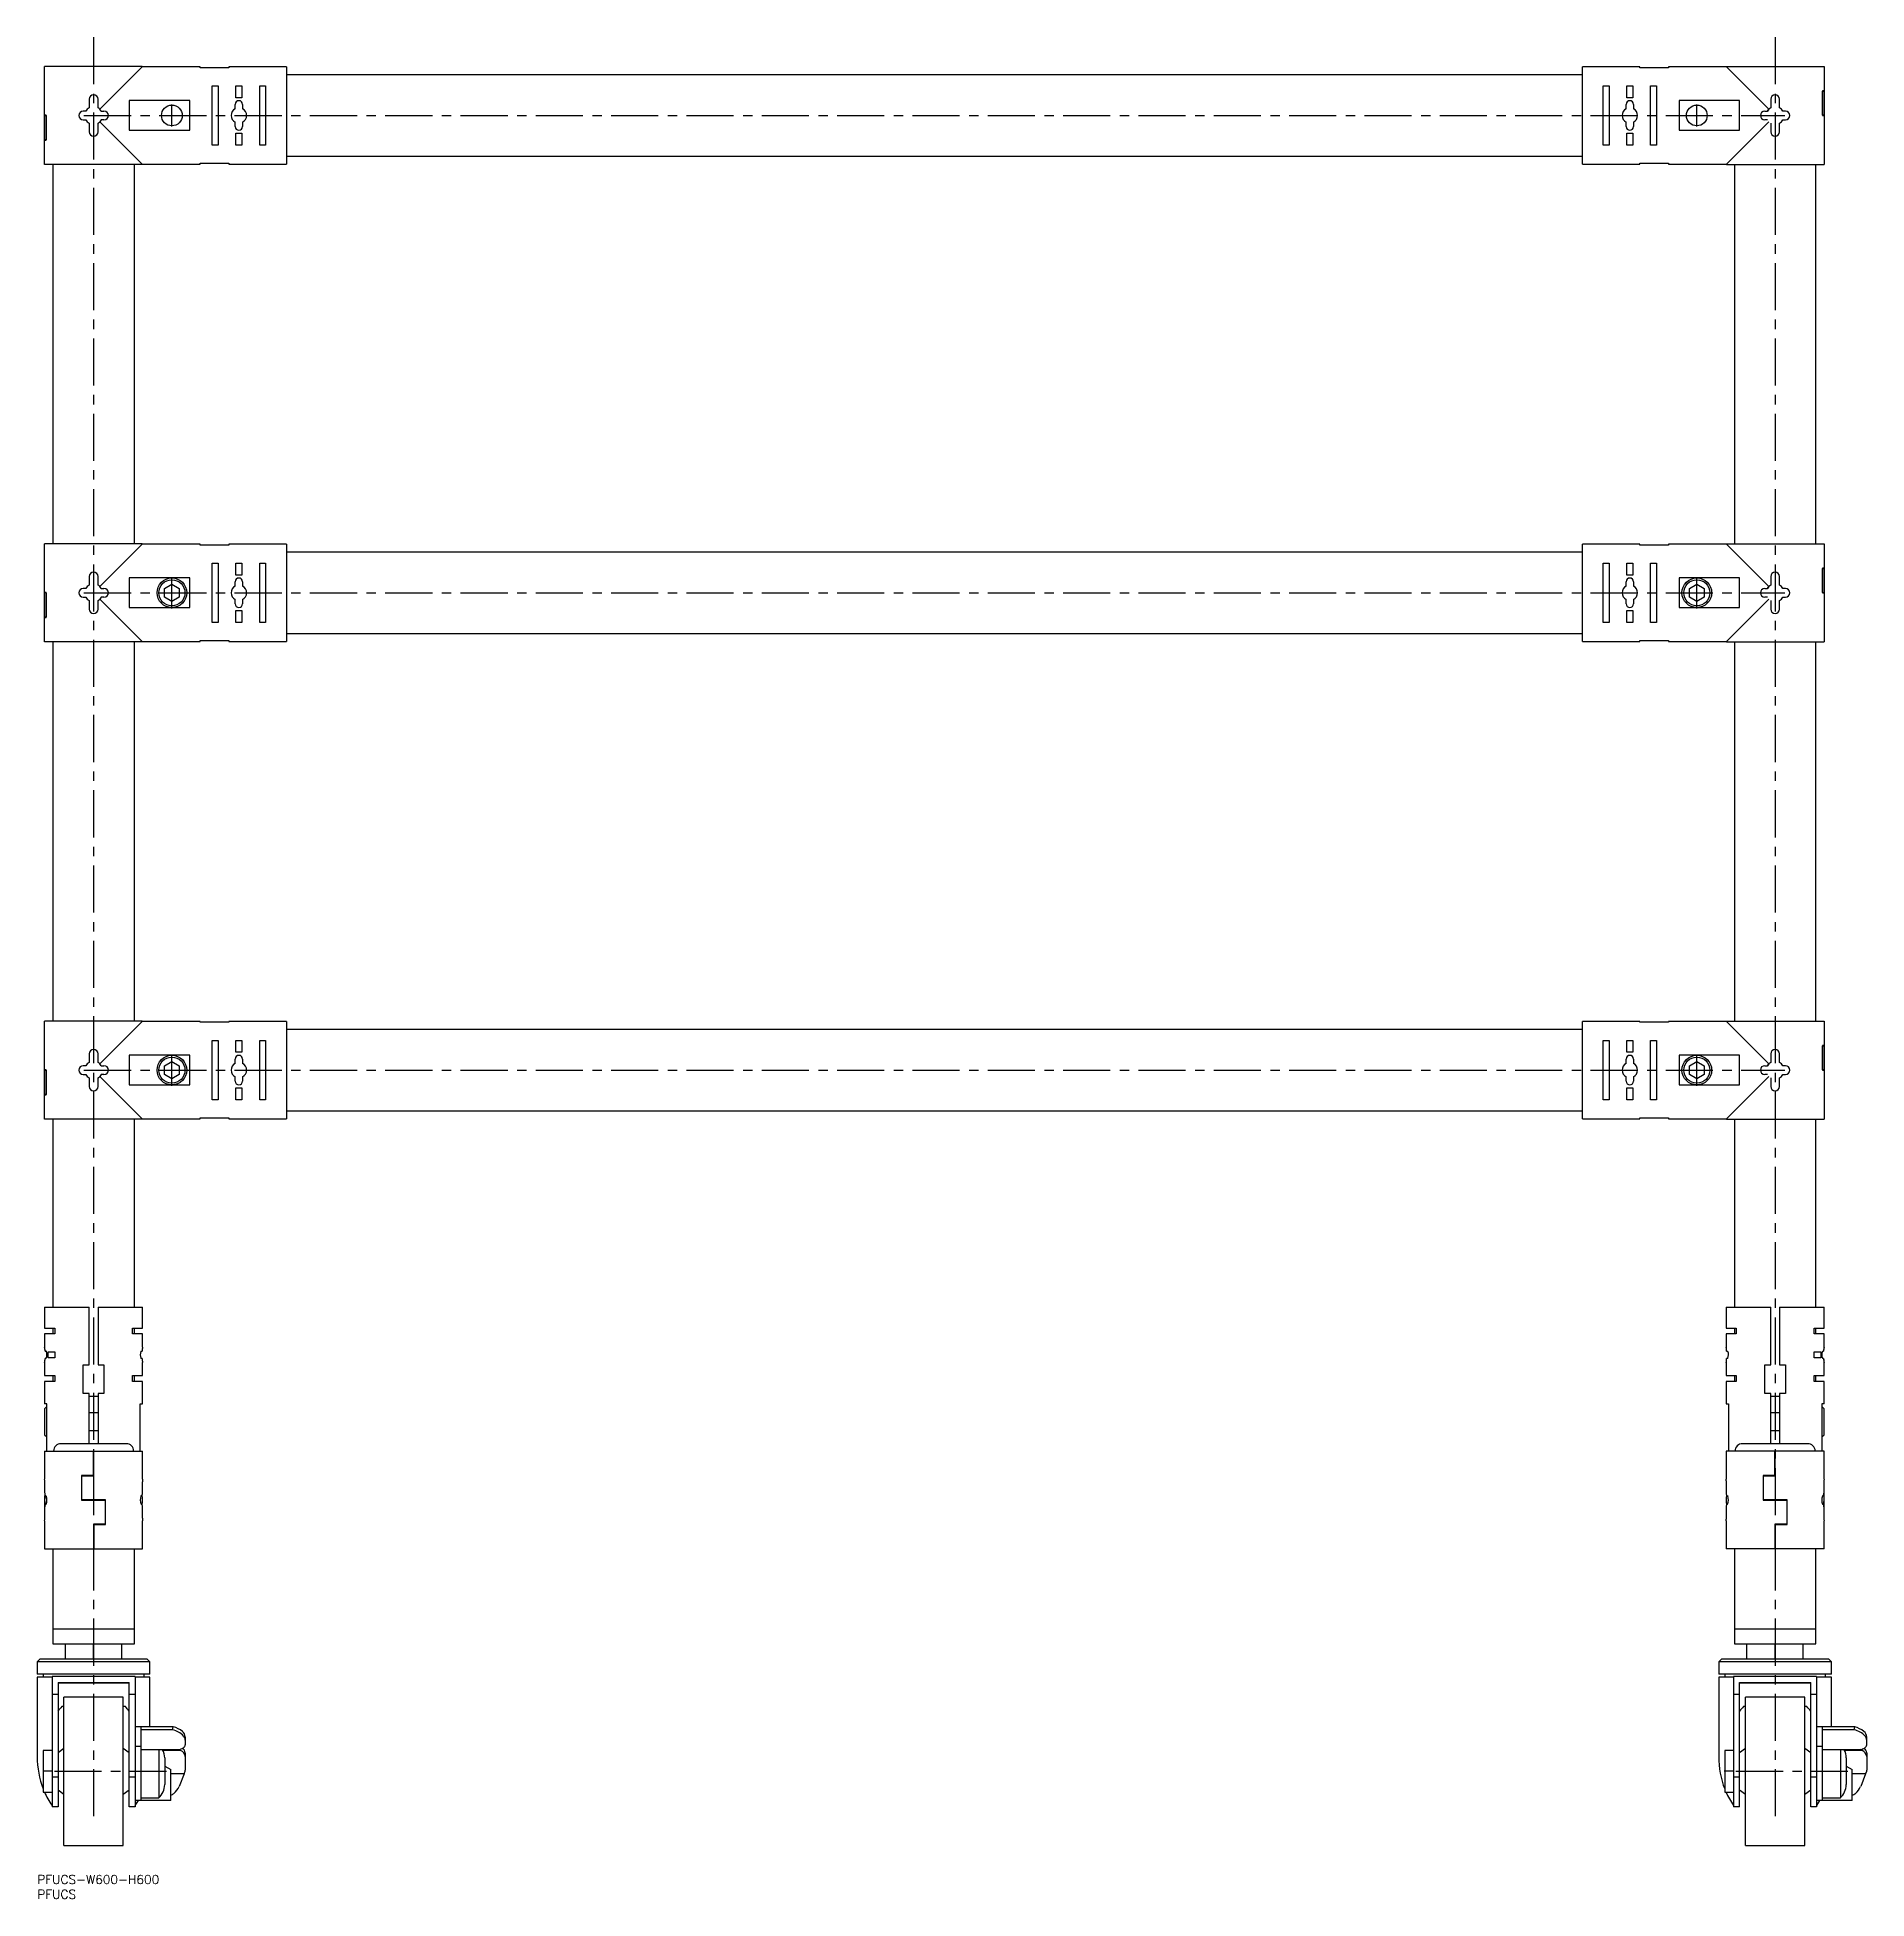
# Model space of a CAD drawing. Extents: x -3 to 1432, y -8 to 1400.
# Drawn here: x 0 to 617, y -8 to 620 of the extents above; entities that cross this region are included whole.
import ezdxf

# ---------------------------------------------------------------- set-up
doc = ezdxf.new("R2010")
doc.units = 0
doc.header["$LTSCALE"] = 0.5
doc.linetypes.add('CENTER', pattern=[50.8, 31.75, -6.35, 6.35, -6.35])
for name, color, linetype in [('MSM_CENTER', 1, 'CENTER'), ('MSM_CONTINUOUS', 7, 'CONTINUOUS'), ('MSM_PART_NUMBER', 7, 'CONTINUOUS')]:
    doc.layers.add(name, color=color, linetype=linetype)
doc.styles.get("Standard").update_dxf_attribs({"font": 'txt.shx', "height": 3, "bigfont": 'bigfont.shx'})

msp = doc.modelspace()

# ---------------------------------------------------------------- texts
at = {"layer": 'MSM_PART_NUMBER'}
for s, p in [('PFUCS-W600-H600', (0, -3)), ('PFUCS', (0, -8))]:
    msp.add_text(s, height=3, dxfattribs=at).set_placement(p)

# ---------------------------------------------------------------- linework, layer by layer
at = {"layer": 'MSM_CENTER'}
for p, q in [((19, 619.89), (19, 17.4)), ((586, 619.89), (586, 17.4)), ((45.4, 589.83), (45.4, 597.18)), ((559.6, 589.83), (559.6, 597.18)), ((15.75, 593.5), (589.25, 593.5)), ((45.4, 427.25), (45.4, 437.75)), ((559.6, 427.25), (559.6, 437.75)), ((15.75, 432.5), (589.25, 432.5)), ((45.4, 266.25), (45.4, 276.75)), ((559.6, 266.25), (559.6, 276.75)), ((15.75, 271.5), (589.25, 271.5)), ((5.15, 35), (1.85, 35)), ((5.8, 35), (43.55, 35)), ((572.15, 35), (568.85, 35)), ((572.8, 35), (610.55, 35))]:
    msp.add_line(p, q, dxfattribs=at)
at = {"layer": 'MSM_CONTINUOUS'}
for p, q in [((35.43, 610), (2.5, 610)), ((2.5, 593.55), (2.5, 610)), ((35.43, 609.93), (21.12, 595.62)), ((35.43, 610), (35.43, 609.93)), ((54.9, 609.93), (35.43, 609.93)), ((54.9, 609.62), (54.9, 609.93)), ((64.6, 609.62), (54.9, 609.62)), ((84, 609.93), (64.6, 609.93)), ((64.6, 609.93), (64.6, 609.62)), ((84, 609.93), (84, 577.07)), ((540.4, 609.93), (521, 609.93)), ((521, 577.07), (521, 609.93)), ((540.4, 609.62), (540.4, 609.93)), ((550.1, 609.62), (540.4, 609.62)), ((569.57, 609.93), (550.1, 609.93)), ((550.1, 609.93), (550.1, 609.62)), ((569.57, 610), (602.5, 610)), ((569.57, 609.93), (569.57, 610)), ((583.88, 595.62), (569.57, 609.93)), ((602.5, 610), (602.5, 593.55)), ((59, 583.5), (59, 603.5)), ((59, 603.5), (61, 603.5)), ((61, 603.5), (61, 583.5)), ((67, 599.5), (67, 603.5)), ((67, 603.5), (69, 603.5)), ((69, 603.5), (69, 599.5)), ((75, 583.5), (75, 603.5)), ((75, 603.5), (77, 603.5)), ((77, 603.5), (77, 583.5)), ((521, 607.25), (84, 607.25)), ((528, 583.5), (528, 603.5)), ((528, 603.5), (530, 603.5)), ((530, 603.5), (530, 583.5)), ((536, 603.5), (538, 603.5)), ((536, 599.5), (536, 603.5)), ((538, 603.5), (538, 599.5)), ((544, 583.5), (544, 603.5)), ((544, 603.5), (546, 603.5)), ((546, 603.5), (546, 583.5)), ((17.5, 599), (17.5, 596.1)), ((20.5, 596.1), (20.5, 599)), ((31, 598.5), (31, 588.5)), ((51.4, 598.5), (31, 598.5)), ((51.4, 588.5), (51.4, 598.5)), ((66.75, 595.78), (66.75, 597.25)), ((69, 599.5), (67, 599.5)), ((69.25, 597.25), (69.25, 595.78)), ((535.75, 595.78), (535.75, 597.25)), ((538, 599.5), (536, 599.5)), ((538.25, 597.25), (538.25, 595.78)), ((553.6, 598.5), (553.6, 588.5)), ((574, 598.5), (553.6, 598.5)), ((574, 588.5), (574, 598.5)), ((584.5, 599), (584.5, 596.1)), ((587.5, 596.1), (587.5, 599)), ((602.5, 601.8), (602, 601.8)), ((602, 601.8), (602, 593.45)), ((602, 601.7), (602.5, 601.7)), ((602.02, 593.55), (602.02, 601.7)), ((3, 593.55), (2.5, 593.55)), ((2.5, 593.45), (3, 593.45)), ((2.5, 577), (2.5, 593.45)), ((2.98, 593.45), (2.98, 585.3)), ((3, 585.2), (3, 593.55)), ((16.4, 595), (15.5, 595)), ((15.5, 592), (16.4, 592)), ((17.5, 590.9), (17.5, 588)), ((20.5, 590.9), (21.12, 591.38)), ((20.5, 588), (20.5, 590.9)), ((21.6, 592), (21.12, 591.38)), ((21.12, 591.38), (35.43, 577.07)), ((21.6, 595), (22.5, 595)), ((22.5, 592), (21.6, 592)), ((66.75, 589.75), (66.75, 591.22)), ((69.25, 591.22), (69.25, 589.75)), ((535.75, 589.75), (535.75, 591.22)), ((538.25, 591.22), (538.25, 589.75)), ((569.57, 577.07), (583.88, 591.38)), ((582.5, 595), (583.4, 595)), ((583.4, 592), (582.5, 592)), ((583.4, 595), (583.88, 595.62)), ((584.5, 596.1), (583.88, 595.62)), ((584.5, 590.9), (584.5, 588)), ((587.5, 588), (587.5, 590.9)), ((589.5, 595), (588.6, 595)), ((588.6, 592), (589.5, 592)), ((602.5, 593.55), (602, 593.55)), ((602, 593.45), (602.5, 593.45)), ((602.5, 593.45), (602.5, 577)), ((3, 585.3), (2.5, 585.3)), ((2.5, 585.2), (3, 585.2)), ((31, 588.5), (51.4, 588.5)), ((67, 583.5), (67, 587.5)), ((67, 587.5), (69, 587.5)), ((69, 587.5), (69, 583.5)), ((536, 587.5), (538, 587.5)), ((536, 583.5), (536, 587.5)), ((538, 587.5), (538, 583.5)), ((553.6, 588.5), (574, 588.5)), ((61, 583.5), (59, 583.5)), ((69, 583.5), (67, 583.5)), ((77, 583.5), (75, 583.5)), ((84, 579.75), (521, 579.75)), ((530, 583.5), (528, 583.5)), ((538, 583.5), (536, 583.5)), ((546, 583.5), (544, 583.5)), ((35.43, 577), (2.5, 577)), ((5.25, 577), (5.25, 449)), ((32.75, 449), (32.75, 577)), ((35.43, 577.07), (54.9, 577.07)), ((35.43, 577.07), (35.43, 577)), ((54.9, 577.07), (54.9, 577.38)), ((54.9, 577.38), (64.6, 577.38)), ((64.6, 577.38), (64.6, 577.07)), ((64.6, 577.07), (84, 577.07)), ((521, 577.07), (540.4, 577.07)), ((540.4, 577.07), (540.4, 577.38)), ((540.4, 577.38), (550.1, 577.38)), ((550.1, 577.38), (550.1, 577.07)), ((550.1, 577.07), (569.57, 577.07)), ((569.57, 577), (569.57, 577.07)), ((569.57, 577), (602.5, 577)), ((572.25, 577), (572.25, 449)), ((599.75, 449), (599.75, 577)), ((35.43, 449), (2.5, 449)), ((2.5, 432.55), (2.5, 449)), ((35.43, 448.93), (21.12, 434.62)), ((35.43, 449), (35.43, 448.93)), ((54.9, 448.93), (35.43, 448.93)), ((54.9, 448.62), (54.9, 448.93)), ((64.6, 448.62), (54.9, 448.62)), ((84, 448.93), (64.6, 448.93)), ((64.6, 448.93), (64.6, 448.62)), ((84, 448.93), (84, 416.07)), ((521, 446.25), (84, 446.25)), ((540.4, 448.93), (521, 448.93)), ((521, 416.07), (521, 448.93)), ((540.4, 448.62), (540.4, 448.93)), ((550.1, 448.62), (540.4, 448.62)), ((569.57, 448.93), (550.1, 448.93)), ((550.1, 448.93), (550.1, 448.62)), ((569.57, 449), (602.5, 449)), ((569.57, 448.93), (569.57, 449)), ((583.88, 434.62), (569.57, 448.93)), ((602.5, 449), (602.5, 432.55)), ((59, 422.5), (59, 442.5)), ((59, 442.5), (61, 442.5)), ((61, 442.5), (61, 422.5)), ((67, 438.5), (67, 442.5)), ((67, 442.5), (69, 442.5)), ((69, 442.5), (69, 438.5)), ((75, 422.5), (75, 442.5)), ((75, 442.5), (77, 442.5)), ((77, 442.5), (77, 422.5)), ((528, 422.5), (528, 442.5)), ((528, 442.5), (530, 442.5)), ((530, 442.5), (530, 422.5)), ((536, 442.5), (538, 442.5)), ((536, 438.5), (536, 442.5)), ((538, 442.5), (538, 438.5)), ((544, 422.5), (544, 442.5)), ((544, 442.5), (546, 442.5)), ((546, 442.5), (546, 422.5)), ((602.5, 440.8), (602, 440.8)), ((602, 440.8), (602, 432.45)), ((602, 440.7), (602.5, 440.7)), ((602.02, 432.55), (602.02, 440.7)), ((16.4, 434), (15.5, 434)), ((17.5, 438), (17.5, 435.1)), ((20.5, 435.1), (20.5, 438)), ((21.6, 434), (22.5, 434)), ((31, 437.5), (31, 427.5)), ((51.4, 437.5), (31, 437.5)), ((42.9, 433.94), (45.4, 435.39)), ((42.9, 431.06), (42.9, 433.94)), ((45.4, 435.39), (47.9, 433.94)), ((47.9, 433.94), (47.9, 431.06)), ((51.4, 427.5), (51.4, 437.5)), ((66.75, 434.78), (66.75, 436.25)), ((69, 438.5), (67, 438.5)), ((69.25, 436.25), (69.25, 434.78)), ((535.75, 434.78), (535.75, 436.25)), ((538, 438.5), (536, 438.5)), ((538.25, 436.25), (538.25, 434.78)), ((553.6, 437.5), (553.6, 427.5)), ((574, 437.5), (553.6, 437.5)), ((557.1, 433.94), (559.6, 435.39)), ((557.1, 431.06), (557.1, 433.94)), ((559.6, 435.39), (562.1, 433.94)), ((562.1, 433.94), (562.1, 431.06)), ((574, 427.5), (574, 437.5)), ((582.5, 434), (583.4, 434)), ((583.4, 434), (583.88, 434.62)), ((584.5, 435.1), (583.88, 434.62)), ((584.5, 438), (584.5, 435.1)), ((587.5, 435.1), (587.5, 438)), ((589.5, 434), (588.6, 434)), ((3, 432.55), (2.5, 432.55)), ((3, 432.45), (2.5, 432.45)), ((2.5, 416), (2.5, 432.45)), ((2.98, 432.45), (2.98, 424.3)), ((3, 424.2), (3, 432.55)), ((15.5, 431), (16.4, 431)), ((17.5, 429.9), (17.5, 427)), ((20.5, 429.9), (21.12, 430.38)), ((20.5, 427), (20.5, 429.9)), ((21.6, 431), (21.12, 430.38)), ((21.12, 430.38), (35.43, 416.07)), ((22.5, 431), (21.6, 431)), ((31, 427.5), (51.4, 427.5)), ((45.4, 429.61), (42.9, 431.06)), ((47.9, 431.06), (45.4, 429.61)), ((66.75, 428.75), (66.75, 430.22)), ((69.25, 430.22), (69.25, 428.75)), ((535.75, 428.75), (535.75, 430.22)), ((538.25, 430.22), (538.25, 428.75)), ((553.6, 427.5), (574, 427.5)), ((559.6, 429.61), (557.1, 431.06)), ((562.1, 431.06), (559.6, 429.61)), ((569.57, 416.07), (583.88, 430.38)), ((583.4, 431), (582.5, 431)), ((584.5, 429.9), (584.5, 427)), ((587.5, 427), (587.5, 429.9)), ((588.6, 431), (589.5, 431)), ((602, 432.55), (602.5, 432.55)), ((602, 432.45), (602.5, 432.45)), ((602.5, 432.45), (602.5, 416)), ((3, 424.3), (2.5, 424.3)), ((2.5, 424.2), (3, 424.2)), ((61, 422.5), (59, 422.5)), ((67, 422.5), (67, 426.5)), ((67, 426.5), (69, 426.5)), ((69, 422.5), (67, 422.5)), ((69, 426.5), (69, 422.5)), ((77, 422.5), (75, 422.5)), ((530, 422.5), (528, 422.5)), ((536, 426.5), (538, 426.5)), ((536, 422.5), (536, 426.5)), ((538, 422.5), (536, 422.5)), ((538, 426.5), (538, 422.5)), ((546, 422.5), (544, 422.5)), ((35.43, 416), (2.5, 416)), ((5.25, 416), (5.25, 288)), ((32.75, 288), (32.75, 416)), ((35.43, 416.07), (54.9, 416.07)), ((35.43, 416.07), (35.43, 416)), ((54.9, 416.07), (54.9, 416.38)), ((54.9, 416.38), (64.6, 416.38)), ((64.6, 416.38), (64.6, 416.07)), ((64.6, 416.07), (84, 416.07)), ((84, 418.75), (521, 418.75)), ((521, 416.07), (540.4, 416.07)), ((540.4, 416.07), (540.4, 416.38)), ((540.4, 416.38), (550.1, 416.38)), ((550.1, 416.38), (550.1, 416.07)), ((550.1, 416.07), (569.57, 416.07)), ((569.57, 416), (569.57, 416.07)), ((569.57, 416), (602.5, 416)), ((572.25, 416), (572.25, 288)), ((599.75, 288), (599.75, 416)), ((35.43, 288), (2.5, 288)), ((2.5, 271.55), (2.5, 288)), ((35.43, 287.93), (21.12, 273.62)), ((35.43, 288), (35.43, 287.93)), ((54.9, 287.93), (35.43, 287.93)), ((54.9, 287.62), (54.9, 287.93)), ((64.6, 287.62), (54.9, 287.62)), ((84, 287.93), (64.6, 287.93)), ((64.6, 287.93), (64.6, 287.62)), ((84, 287.93), (84, 255.07)), ((521, 285.25), (84, 285.25)), ((540.4, 287.93), (521, 287.93)), ((521, 255.07), (521, 287.93)), ((540.4, 287.62), (540.4, 287.93)), ((550.1, 287.62), (540.4, 287.62)), ((569.57, 287.93), (550.1, 287.93)), ((550.1, 287.93), (550.1, 287.62)), ((569.57, 288), (602.5, 288)), ((569.57, 287.93), (569.57, 288)), ((583.88, 273.62), (569.57, 287.93)), ((602.5, 288), (602.5, 271.55)), ((17.5, 277), (17.5, 274.1)), ((20.5, 274.1), (20.5, 277)), ((31, 276.5), (31, 266.5)), ((51.4, 276.5), (31, 276.5)), ((51.4, 266.5), (51.4, 276.5)), ((59, 261.5), (59, 281.5)), ((59, 281.5), (61, 281.5)), ((61, 281.5), (61, 261.5)), ((67, 277.5), (67, 281.5)), ((67, 281.5), (69, 281.5)), ((69, 277.5), (67, 277.5)), ((69, 281.5), (69, 277.5)), ((75, 261.5), (75, 281.5)), ((75, 281.5), (77, 281.5)), ((77, 281.5), (77, 261.5)), ((528, 261.5), (528, 281.5)), ((528, 281.5), (530, 281.5)), ((530, 281.5), (530, 261.5)), ((536, 281.5), (538, 281.5)), ((536, 277.5), (536, 281.5)), ((538, 277.5), (536, 277.5)), ((538, 281.5), (538, 277.5)), ((544, 261.5), (544, 281.5)), ((544, 281.5), (546, 281.5)), ((546, 281.5), (546, 261.5)), ((553.6, 276.5), (553.6, 266.5)), ((574, 276.5), (553.6, 276.5)), ((574, 266.5), (574, 276.5)), ((584.5, 277), (584.5, 274.1)), ((587.5, 274.1), (587.5, 277)), ((602.5, 279.8), (602, 279.8)), ((602, 279.8), (602, 271.45)), ((602, 279.7), (602.5, 279.7)), ((602.02, 271.55), (602.02, 279.7)), ((3, 271.55), (2.5, 271.55)), ((2.5, 271.45), (3, 271.45)), ((2.5, 255), (2.5, 271.45)), ((2.98, 271.45), (2.98, 263.3)), ((3, 263.2), (3, 271.55)), ((16.4, 273), (15.5, 273)), ((15.5, 270), (16.4, 270)), ((21.6, 270), (21.12, 269.38)), ((21.6, 273), (22.5, 273)), ((22.5, 270), (21.6, 270)), ((42.9, 272.94), (45.4, 274.39)), ((42.9, 270.06), (42.9, 272.94)), ((45.4, 268.61), (42.9, 270.06)), ((45.4, 274.39), (47.9, 272.94)), ((47.9, 270.06), (45.4, 268.61)), ((47.9, 272.94), (47.9, 270.06)), ((66.75, 273.78), (66.75, 275.25)), ((69.25, 275.25), (69.25, 273.78)), ((535.75, 273.78), (535.75, 275.25)), ((538.25, 275.25), (538.25, 273.78)), ((557.1, 272.94), (559.6, 274.39)), ((557.1, 270.06), (557.1, 272.94)), ((559.6, 268.61), (557.1, 270.06)), ((559.6, 274.39), (562.1, 272.94)), ((562.1, 270.06), (559.6, 268.61)), ((562.1, 272.94), (562.1, 270.06)), ((582.5, 273), (583.4, 273)), ((583.4, 270), (582.5, 270)), ((583.4, 273), (583.88, 273.62)), ((584.5, 274.1), (583.88, 273.62)), ((589.5, 273), (588.6, 273)), ((588.6, 270), (589.5, 270)), ((602.5, 271.55), (602, 271.55)), ((602, 271.45), (602.5, 271.45)), ((602.5, 271.45), (602.5, 255)), ((17.5, 268.9), (17.5, 266)), ((20.5, 268.9), (21.12, 269.38)), ((20.5, 266), (20.5, 268.9)), ((21.12, 269.38), (35.43, 255.07)), ((31, 266.5), (51.4, 266.5)), ((66.75, 267.75), (66.75, 269.22)), ((67, 261.5), (67, 265.5)), ((67, 265.5), (69, 265.5)), ((69, 265.5), (69, 261.5)), ((69.25, 269.22), (69.25, 267.75)), ((535.75, 267.75), (535.75, 269.22)), ((536, 265.5), (538, 265.5)), ((536, 261.5), (536, 265.5)), ((538, 265.5), (538, 261.5)), ((538.25, 269.22), (538.25, 267.75)), ((553.6, 266.5), (574, 266.5)), ((569.57, 255.07), (583.88, 269.38)), ((584.5, 268.9), (584.5, 266)), ((587.5, 266), (587.5, 268.9)), ((3, 263.3), (2.5, 263.3)), ((2.5, 263.2), (3, 263.2)), ((61, 261.5), (59, 261.5)), ((69, 261.5), (67, 261.5)), ((77, 261.5), (75, 261.5)), ((84, 257.75), (521, 257.75)), ((530, 261.5), (528, 261.5)), ((538, 261.5), (536, 261.5)), ((546, 261.5), (544, 261.5)), ((35.43, 255), (2.5, 255)), ((5.25, 255), (5.25, 191.5)), ((32.75, 191.5), (32.75, 255)), ((35.43, 255.07), (54.9, 255.07)), ((35.43, 255.07), (35.43, 255)), ((54.9, 255.07), (54.9, 255.38)), ((54.9, 255.38), (64.6, 255.38)), ((64.6, 255.38), (64.6, 255.07)), ((64.6, 255.07), (84, 255.07)), ((521, 255.07), (540.4, 255.07)), ((540.4, 255.07), (540.4, 255.38)), ((540.4, 255.38), (550.1, 255.38)), ((550.1, 255.38), (550.1, 255.07)), ((550.1, 255.07), (569.57, 255.07)), ((569.57, 255), (569.57, 255.07)), ((569.57, 255), (602.5, 255)), ((572.25, 255), (572.25, 191.5)), ((599.75, 191.5), (599.75, 255)), ((2.5, 191.5), (2.5, 184.5)), ((2.5, 191.5), (17.5, 191.5)), ((17.5, 172.1), (17.5, 191.5)), ((20.5, 191.5), (35.5, 191.5)), ((20.5, 191.5), (20.5, 172.1)), ((35.5, 184.5), (35.5, 191.5)), ((569.5, 191.5), (569.5, 184.5)), ((569.5, 191.5), (584.5, 191.5)), ((584.5, 172.1), (584.5, 191.5)), ((587.5, 191.5), (602.5, 191.5)), ((587.5, 191.5), (587.5, 172.1)), ((602.5, 184.5), (602.5, 191.5)), ((2.5, 184.5), (5.88, 184.5)), ((5.88, 182.5), (2.5, 182.5)), ((2.5, 182.5), (2.5, 178.1)), ((5.25, 184.5), (5.25, 182.5)), ((5.88, 184.5), (5.88, 182.5)), ((32.12, 184.5), (35.5, 184.5)), ((32.12, 182.5), (32.12, 184.5)), ((35.5, 182.5), (32.12, 182.5)), ((32.75, 182.5), (32.75, 184.5)), ((35.5, 178.08), (35.5, 182.5)), ((569.5, 184.5), (572.88, 184.5)), ((572.88, 182.5), (569.5, 182.5)), ((569.5, 182.5), (569.5, 178.08)), ((572.25, 184.5), (572.25, 182.5)), ((572.88, 184.5), (572.88, 182.5)), ((599.12, 182.5), (599.12, 184.5)), ((599.12, 184.5), (602.5, 184.5)), ((602.5, 182.5), (599.12, 182.5)), ((599.75, 182.5), (599.75, 184.5)), ((602.5, 178.1), (602.5, 182.5)), ((2.66, 176.75), (2.93, 176.75)), ((2.96, 176.74), (2.93, 176.75)), ((3.07, 176.62), (2.96, 176.74)), ((3.63, 174.5), (3.63, 176.5)), ((3.63, 176.5), (5.88, 176.5)), ((5.88, 176.5), (5.88, 174.5)), ((34.93, 176.62), (35.04, 176.74)), ((35.04, 176.74), (35.07, 176.75)), ((35.07, 176.75), (35.34, 176.75)), ((569.66, 176.75), (569.93, 176.75)), ((569.96, 176.74), (569.93, 176.75)), ((570.07, 176.62), (569.96, 176.74)), ((599.12, 174.5), (599.12, 176.5)), ((599.12, 176.5), (601.37, 176.5)), ((601.37, 176.5), (601.37, 174.5)), ((601.93, 176.62), (602.04, 176.74)), ((602.04, 176.74), (602.07, 176.75)), ((602.07, 176.75), (602.34, 176.75)), ((2.5, 172.9), (2.5, 168.5)), ((2.93, 174.25), (2.66, 174.25)), ((3.04, 174.32), (2.93, 174.25)), ((5.88, 174.5), (3.63, 174.5)), ((15.5, 162.4), (15.5, 172.1)), ((15.5, 172.1), (17.5, 172.1)), ((20.5, 172.1), (22.5, 172.1)), ((22.5, 172.1), (22.5, 162.4)), ((34.96, 174.32), (35.07, 174.25)), ((35.34, 174.25), (35.07, 174.25)), ((35.5, 168.5), (35.5, 172.92)), ((569.5, 172.92), (569.5, 168.5)), ((569.93, 174.25), (569.66, 174.25)), ((570.04, 174.32), (569.93, 174.25)), ((582.5, 172.1), (584.5, 172.1)), ((582.5, 162.4), (582.5, 172.1)), ((587.5, 172.1), (589.5, 172.1)), ((589.5, 172.1), (589.5, 162.4)), ((601.37, 174.5), (599.12, 174.5)), ((601.96, 174.32), (602.07, 174.25)), ((602.34, 174.25), (602.07, 174.25)), ((602.34, 174.25), (602.39, 173.77)), ((602.5, 168.5), (602.5, 172.9)), ((2.5, 168.5), (5.88, 168.5)), ((5.88, 166.5), (2.5, 166.5)), ((2.5, 166.5), (2.5, 158.9)), ((5.25, 168.5), (5.25, 166.5)), ((5.88, 168.5), (5.88, 166.5)), ((32.12, 168.5), (35.5, 168.5)), ((32.12, 166.5), (32.12, 168.5)), ((35.5, 166.5), (32.12, 166.5)), ((32.75, 166.5), (32.75, 168.5)), ((35.5, 158.9), (35.5, 166.5)), ((569.5, 168.5), (572.88, 168.5)), ((572.88, 166.5), (569.5, 166.5)), ((569.5, 166.5), (569.5, 158.9)), ((572.25, 168.5), (572.25, 166.5)), ((572.88, 168.5), (572.88, 166.5)), ((599.12, 168.5), (602.5, 168.5)), ((599.12, 166.5), (599.12, 168.5)), ((602.5, 166.5), (599.12, 166.5)), ((599.75, 166.5), (599.75, 168.5)), ((602.5, 158.9), (602.5, 166.5)), ((3.28, 158.9), (2.5, 158.9)), ((3.1, 157.9), (2.5, 157.3)), ((2.5, 157.3), (2.5, 148.5)), ((3.1, 157.9), (3.1, 147.9)), ((3.28, 157.9), (3.1, 157.9)), ((3.28, 143), (3.28, 158.9)), ((17.5, 162.4), (15.5, 162.4)), ((17.5, 145.5), (17.5, 162.4)), ((17.5, 161.5), (20.5, 161.5)), ((20.5, 162.4), (20.5, 145.5)), ((22.5, 162.4), (20.5, 162.4)), ((34.72, 143), (34.72, 158.9)), ((34.72, 158.9), (35.5, 158.9)), ((569.5, 158.9), (570.28, 158.9)), ((570.28, 158.9), (570.28, 143)), ((584.5, 162.4), (582.5, 162.4)), ((584.5, 145.5), (584.5, 162.4)), ((584.5, 161.5), (587.5, 161.5)), ((587.5, 162.4), (587.5, 145.5)), ((589.5, 162.4), (587.5, 162.4)), ((601.72, 158.9), (601.72, 143)), ((602.5, 158.9), (601.72, 158.9)), ((601.9, 157.9), (601.72, 157.9)), ((602.5, 157.3), (601.9, 157.9)), ((601.9, 147.9), (601.9, 157.9)), ((602.5, 148.5), (602.5, 157.3)), ((20.5, 155.9), (17.5, 155.9)), ((587.5, 155.9), (584.5, 155.9)), ((2.5, 148.5), (3.1, 147.9)), ((3.1, 147.9), (3.28, 147.9)), ((30, 145.5), (8, 145.5)), ((17.5, 149.9), (20.5, 149.9)), ((597, 145.5), (575, 145.5)), ((584.5, 149.9), (587.5, 149.9)), ((601.72, 147.9), (601.9, 147.9)), ((601.9, 147.9), (602.5, 148.5)), ((2.5, 143), (2.5, 133.48)), ((2.5, 143), (18.95, 143)), ((18.95, 134.7), (18.95, 143)), ((19.05, 143), (35.5, 143)), ((19.05, 134.7), (19.05, 143)), ((35.5, 133.48), (35.5, 143)), ((585.95, 143), (569.5, 143)), ((569.5, 143), (569.5, 133.48)), ((585.95, 134.7), (585.95, 143)), ((586.05, 134.7), (586.05, 143)), ((602.5, 143), (586.05, 143)), ((602.5, 133.48), (602.5, 143)), ((2.5, 132.25), (2.5, 131.48)), ((2.57, 129.1), (2.57, 132)), ((18.95, 134.8), (14.95, 134.8)), ((14.95, 134.8), (14.95, 126.45)), ((15.05, 134.7), (19.05, 134.7)), ((15.05, 126.55), (15.05, 134.7)), ((35.43, 132), (35.43, 129.1)), ((35.5, 131.48), (35.5, 132.25)), ((569.5, 132.25), (569.5, 131.48)), ((569.57, 129.1), (569.57, 132)), ((581.95, 134.8), (581.95, 126.45)), ((585.95, 134.8), (581.95, 134.8)), ((582.05, 134.7), (586.05, 134.7)), ((582.05, 126.55), (582.05, 134.7)), ((602.43, 132), (602.43, 129.1)), ((602.5, 131.48), (602.5, 132.25)), ((2.57, 130.97), (2.5, 130.9)), ((2.5, 130.9), (2.5, 128.9)), ((2.5, 127.95), (2.5, 122.1)), ((2.57, 128), (2.88, 128)), ((2.88, 128), (2.91, 127.99)), ((2.91, 127.99), (3.03, 127.85)), ((14.95, 126.45), (22.95, 126.45)), ((23.05, 126.55), (15.05, 126.55)), ((22.95, 126.45), (22.95, 118.3)), ((23.05, 118.2), (23.05, 126.55)), ((35.09, 127.99), (34.97, 127.85)), ((35.12, 128), (35.09, 127.99)), ((35.12, 128), (35.43, 128)), ((569.88, 128), (569.57, 128)), ((569.88, 128), (569.91, 127.99)), ((569.91, 127.99), (570.03, 127.85)), ((581.95, 126.45), (589.95, 126.45)), ((590.05, 126.55), (582.05, 126.55)), ((589.95, 126.45), (589.95, 118.3)), ((590.05, 118.2), (590.05, 126.55)), ((602.09, 127.99), (601.97, 127.85)), ((602.12, 128), (602.09, 127.99)), ((602.43, 128), (602.12, 128)), ((602.5, 130.9), (602.43, 130.97)), ((602.5, 122.1), (602.5, 130.9)), ((2.5, 122.1), (2.57, 122.03)), ((2.5, 119.52), (2.5, 110)), ((2.57, 125), (2.88, 125)), ((2.57, 121), (2.57, 123.9)), ((2.99, 125.09), (2.88, 125)), ((35.01, 125.09), (35.12, 125)), ((35.12, 125), (35.43, 125)), ((35.43, 123.9), (35.43, 121)), ((35.5, 110), (35.5, 119.52)), ((569.5, 119.52), (569.5, 110)), ((569.88, 125), (569.57, 125)), ((569.57, 121), (569.57, 123.9)), ((569.99, 125.09), (569.88, 125)), ((602.01, 125.09), (602.12, 125)), ((602.43, 125), (602.12, 125)), ((602.43, 123.9), (602.43, 121)), ((602.43, 122.03), (602.5, 122.1)), ((602.5, 110), (602.5, 119.52)), ((18.95, 118.3), (18.95, 110)), ((22.95, 118.3), (18.95, 118.3)), ((19.05, 118.3), (19.05, 110)), ((19.05, 118.2), (23.05, 118.2)), ((589.95, 118.3), (585.95, 118.3)), ((585.95, 118.3), (585.95, 110)), ((586.05, 118.3), (586.05, 110)), ((586.05, 118.2), (590.05, 118.2)), ((2.5, 110), (18.95, 110)), ((5.25, 110), (5.25, 83)), ((19.05, 110), (35.5, 110)), ((32.75, 83), (32.75, 110)), ((585.95, 110), (569.5, 110)), ((572.25, 110), (572.25, 83)), ((602.5, 110), (586.05, 110)), ((599.75, 83), (599.75, 110)), ((5.25, 83), (5.25, 78)), ((5.25, 83), (32.75, 83)), ((5.25, 83), (32.75, 83)), ((32.75, 78), (32.75, 83)), ((572.25, 83), (572.25, 78)), ((572.25, 83), (599.75, 83)), ((572.25, 83), (599.75, 83)), ((599.75, 78), (599.75, 83)), ((5.25, 78), (32.75, 78)), ((9.5, 72.9), (9.5, 78)), ((19, 72.9), (19, 78)), ((28.5, 72.9), (28.5, 78)), ((572.25, 78), (599.75, 78)), ((576.5, 72.9), (576.5, 78)), ((586, 72.9), (586, 78)), ((595.5, 72.9), (595.5, 78)), ((1, 72.9), (0, 71.9)), ((0, 71.9), (0, 67.8)), ((38, 71.9), (0, 71.9)), ((1, 72.9), (37, 72.9)), ((38, 71.9), (37, 72.9)), ((38, 67.8), (38, 71.9)), ((568, 72.9), (567, 71.9)), ((567, 71.9), (567, 67.8)), ((605, 71.9), (567, 71.9)), ((568, 72.9), (604, 72.9)), ((605, 71.9), (604, 72.9)), ((605, 67.8), (605, 71.9)), ((38, 67.8), (0, 67.8)), ((5, 66.8), (0, 66.8)), ((0, 66.8), (0, 39.9)), ((2, 67.8), (2, 66.8)), ((33, 67), (5, 67)), ((5, 67), (5, 23)), ((7, 65), (31, 65)), ((7, 65), (7, 23)), ((7, 64.8), (31, 64.8)), ((31, 23), (31, 65)), ((33, 67), (33, 23)), ((38, 66.8), (33, 66.8)), ((36, 66.8), (36, 67.8)), ((38, 50), (38, 66.8)), ((605, 67.8), (567, 67.8)), ((572, 66.8), (567, 66.8)), ((567, 66.8), (567, 39.9)), ((569, 67.8), (569, 66.8)), ((572, 67), (572, 23)), ((600, 67), (572, 67)), ((574, 23), (574, 65)), ((574, 65), (598, 65)), ((574, 64.8), (598, 64.8)), ((598, 23), (598, 65)), ((600, 67), (600, 23)), ((605, 66.8), (600, 66.8)), ((603, 66.8), (603, 67.8)), ((605, 50), (605, 66.8)), ((5, 61), (7, 61)), ((9, 56.8), (8.29, 56.8)), ((9, 10), (9, 60)), ((29, 60), (9, 60)), ((29, 10), (29, 60)), ((29.71, 56.8), (29, 56.8)), ((31, 61), (33, 61)), ((572, 61), (574, 61)), ((576, 56.8), (575.29, 56.8)), ((576, 10), (576, 60)), ((596, 60), (576, 60)), ((596, 10), (596, 60)), ((596.71, 56.8), (596, 56.8)), ((598, 61), (600, 61)), ((45.87, 50), (33, 50)), ((35, 25.12), (35, 50)), ((45.66, 48.96), (35, 48.96)), ((45.66, 48.96), (45.87, 50)), ((49.9, 46.59), (49.9, 43.9)), ((612.87, 50), (600, 50)), ((602, 25.12), (602, 50)), ((612.66, 48.96), (602, 48.96)), ((612.66, 48.96), (612.87, 50)), ((616.9, 43.9), (616.9, 46.59)), ((5, 42), (2, 42)), ((2, 42), (2, 28)), ((9, 42.72), (7, 41.25)), ((31, 41.25), (29, 42.72)), ((35, 43.33), (33, 43.33)), ((47.72, 42.28), (35, 42.28)), ((41, 42.28), (41, 26)), ((48.34, 41.98), (42.43, 41.98)), ((43, 39.5), (43, 30.5)), ((49.9, 41.19), (49.9, 35.37)), ((572, 42), (569, 42)), ((569, 42), (569, 28)), ((576, 42.72), (574, 41.25)), ((598, 41.25), (596, 42.72)), ((602, 43.33), (600, 43.33)), ((614.72, 42.28), (602, 42.28)), ((608, 42.28), (608, 26)), ((615.34, 41.98), (609.43, 41.98)), ((610, 39.5), (610, 30.5)), ((616.9, 41.19), (616.9, 35.37)), ((7, 33), (5, 33)), ((33, 33), (31, 33)), ((43, 36.73), (45, 35.61)), ((45, 25.12), (45, 35.61)), ((49.49, 34.15), (45, 34.15)), ((49.49, 34.15), (47.85, 29.85)), ((574, 33), (572, 33)), ((600, 33), (598, 33)), ((610, 36.73), (612, 35.61)), ((612, 25.12), (612, 35.61)), ((616.49, 34.15), (612, 34.15)), ((616.49, 34.15), (614.85, 29.85)), ((2, 28), (5, 28)), ((7, 28.75), (9, 27.28)), ((29, 27.28), (31, 28.75)), ((45, 25.12), (33, 25.12)), ((33.03, 23.49), (34.09, 25.12)), ((35, 26), (41, 26)), ((569, 28), (572, 28)), ((574, 28.75), (576, 27.28)), ((596, 27.28), (598, 28.75)), ((612, 25.12), (600, 25.12)), ((600.03, 23.49), (601.09, 25.12)), ((602, 26), (608, 26)), ((7, 23), (5, 23)), ((33, 23), (31, 23)), ((33, 23.45), (33.03, 23.49)), ((574, 23), (572, 23)), ((600, 23), (598, 23)), ((600, 23.45), (600.03, 23.49)), ((9, 10), (29, 10)), ((576, 10), (596, 10))]:
    msp.add_line(p, q, dxfattribs=at)
for centre, radius in [((45.4, 593.5), 3.5), ((559.6, 593.5), 3.5), ((45.4, 432.5), 5), ((45.4, 432.5), 4.4), ((559.6, 432.5), 5), ((559.6, 432.5), 4.4), ((45.4, 271.5), 5), ((559.6, 271.5), 5), ((45.4, 271.5), 4.4), ((559.6, 271.5), 4.4)]:
    msp.add_circle(centre, radius, dxfattribs=at)
for centre, radius, start, end in [((19, 599), 1.5, 0, 180), ((68, 597.23), 1.25, 0.76752, 179.23248), ((537, 597.23), 1.25, 0.76752, 179.23248), ((586, 599), 1.5, 0, 180), ((15.52, 593.5), 1.5, 90.76595, 269.23405), ((19, 593.5), 3, 120, 150), ((19, 593.5), 3, 210, 240), ((19, 593.5), 3, 30, 60), ((22.48, 593.5), 1.5, 270.76595, 89.23405), ((68, 593.5), 2.6, 118.73565, 241.26435), ((68, 593.5), 2.6, 298.73565, 61.26435), ((537, 593.5), 2.6, 118.73565, 241.26435), ((537, 593.5), 2.6, 298.73565, 61.26435), ((582.52, 593.5), 1.5, 90.76595, 269.23405), ((586, 593.5), 3, 120, 150), ((586, 593.5), 3, 30, 60), ((586, 593.5), 3, 300, 330), ((589.48, 593.5), 1.5, 270.76595, 89.23405), ((19, 588), 1.5, 180, 0), ((68, 589.77), 1.25, 180.76752, 359.23248), ((537, 589.77), 1.25, 180.76752, 359.23248), ((586, 588), 1.5, 180, 0), ((15.52, 432.5), 1.5, 90.76595, 269.23405), ((19, 432.5), 3, 120, 150), ((19, 438), 1.5, 0, 180), ((19, 432.5), 3, 30, 60), ((22.48, 432.5), 1.5, 270.76595, 89.23405), ((45.4, 432.5), 2.86, 149.05831, 150.94169), ((45.4, 432.5), 2.86, 89.05831, 90.94169), ((45.4, 432.5), 2.86, 29.05831, 30.94169), ((68, 432.5), 2.6, 118.73565, 241.26435), ((68, 436.23), 1.25, 0.76752, 179.23248), ((68, 432.5), 2.6, 298.73565, 61.26435), ((537, 432.5), 2.6, 118.73565, 241.26435), ((537, 436.23), 1.25, 0.76752, 179.23248), ((537, 432.5), 2.6, 298.73565, 61.26435), ((559.6, 432.5), 2.86, 149.05831, 150.94169), ((559.6, 432.5), 2.86, 89.05831, 90.94169), ((559.6, 432.5), 2.86, 29.05831, 30.94169), ((582.52, 432.5), 1.5, 90.76595, 269.23405), ((586, 432.5), 3, 120, 150), ((586, 438), 1.5, 0, 180), ((586, 432.5), 3, 30, 60), ((589.48, 432.5), 1.5, 270.76595, 89.23405), ((19, 432.5), 3, 210, 240), ((19, 427), 1.5, 180, 0), ((45.4, 432.5), 2.86, 209.05831, 210.94169), ((45.4, 432.5), 2.86, 269.05831, 270.94169), ((45.4, 432.5), 2.86, 329.05831, 330.94169), ((68, 428.77), 1.25, 180.76752, 359.23248), ((537, 428.77), 1.25, 180.76752, 359.23248), ((559.6, 432.5), 2.86, 209.05831, 210.94169), ((559.6, 432.5), 2.86, 269.05831, 270.94169), ((559.6, 432.5), 2.86, 329.05831, 330.94169), ((586, 427), 1.5, 180, 0), ((586, 432.5), 3, 300, 330), ((19, 277), 1.5, 0, 180), ((68, 275.23), 1.25, 0.76752, 179.23248), ((537, 275.23), 1.25, 0.76752, 179.23248), ((586, 277), 1.5, 0, 180), ((15.52, 271.5), 1.5, 90.76595, 269.23405), ((19, 271.5), 3, 120, 150), ((19, 271.5), 3, 210, 240), ((19, 271.5), 3, 30, 60), ((22.48, 271.5), 1.5, 270.76595, 89.23405), ((45.4, 271.5), 2.86, 149.05831, 150.94169), ((45.4, 271.5), 2.86, 209.05831, 210.94169), ((45.4, 271.5), 2.86, 89.05831, 90.94169), ((45.4, 271.5), 2.86, 29.05831, 30.94169), ((45.4, 271.5), 2.86, 329.05831, 330.94169), ((68, 271.5), 2.6, 118.73565, 241.26435), ((68, 271.5), 2.6, 298.73565, 61.26435), ((537, 271.5), 2.6, 118.73565, 241.26435), ((537, 271.5), 2.6, 298.73565, 61.26435), ((559.6, 271.5), 2.86, 149.05831, 150.94169), ((559.6, 271.5), 2.86, 209.05831, 210.94169), ((559.6, 271.5), 2.86, 89.05831, 90.94169), ((559.6, 271.5), 2.86, 29.05831, 30.94169), ((559.6, 271.5), 2.86, 329.05831, 330.94169), ((582.52, 271.5), 1.5, 90.76595, 269.23405), ((586, 271.5), 3, 120, 150), ((586, 271.5), 3, 30, 60), ((586, 271.5), 3, 300, 330), ((589.48, 271.5), 1.5, 270.76595, 89.23405), ((19, 266), 1.5, 180, 0), ((45.4, 271.5), 2.86, 269.05831, 270.94169), ((68, 267.77), 1.25, 180.76752, 359.23248), ((537, 267.77), 1.25, 180.76752, 359.23248), ((559.6, 271.5), 2.86, 269.05831, 270.94169), ((586, 266), 1.5, 180, 0), ((-14.29, 175.45), 17, 4.39452, 8.97788), ((0.2, 175.51), 3.08, 337.2708, 21.10743), ((37.8, 175.51), 3.08, 158.89257, 202.7292), ((52.29, 175.45), 17, 171.02212, 175.60548), ((552.71, 175.45), 17, 4.39452, 8.97788), ((567.2, 175.51), 3.08, 337.2708, 21.10743), ((604.8, 175.51), 3.08, 158.89257, 202.7292), ((619.29, 175.45), 17, 171.02212, 175.60548), ((-14.33, 175.56), 17.04, 351.02845, 355.59915), ((52.33, 175.56), 17.04, 184.40085, 188.97155), ((552.67, 175.56), 17.04, 351.02845, 355.59915), ((619.33, 175.56), 17.04, 184.40085, 188.97155), ((8, 143), 2.5, 90, 180), ((30, 143), 2.5, 0, 90), ((575, 143), 2.5, 90, 180), ((597, 143), 2.5, 0, 90), ((-13.96, 132), 16.53, 0.00475, 5.21116), ((51.96, 132), 16.53, 174.78884, 179.99525), ((553.04, 132), 16.53, 0.00475, 5.21116), ((618.96, 132), 16.53, 174.78884, 179.99525), ((18.19, 126.5), 15.69, 174.54756, 185.48365), ((-14.3, 126.43), 17.08, 5.28075, 8.9946), ((-0.48, 126.52), 3.76, 337.67694, 20.72828), ((38.48, 126.52), 3.76, 159.27172, 202.32306), ((52.3, 126.43), 17.08, 171.0054, 174.71925), ((19.81, 126.5), 15.69, 354.51635, 5.45244), ((585.19, 126.5), 15.69, 174.54756, 185.48365), ((552.7, 126.43), 17.08, 5.28075, 8.9946), ((566.52, 126.52), 3.76, 337.67694, 20.72828), ((605.48, 126.52), 3.76, 159.27172, 202.32306), ((619.3, 126.43), 17.08, 171.0054, 174.71925), ((586.81, 126.5), 15.69, 354.51635, 5.45244), ((-14.01, 121), 16.58, 354.79709, 359.987), ((-14.21, 126.56), 16.99, 350.99616, 354.72848), ((52.21, 126.56), 16.99, 185.27152, 189.00384), ((52.01, 121), 16.58, 180.013, 185.20291), ((552.99, 121), 16.58, 354.79709, 359.987), ((552.79, 126.56), 16.99, 350.99616, 354.72848), ((619.21, 126.56), 16.99, 185.27152, 189.00384), ((619.01, 121), 16.58, 180.013, 185.20291), ((22.38, 43.27), 19.54, 136.15982, 141.92197), ((15.62, 43.27), 19.54, 38.07803, 43.84018), ((589.38, 43.27), 19.54, 136.15982, 141.92197), ((582.62, 43.27), 19.54, 38.07803, 43.84018), ((44.05, 41.76), 7.38, 44.04594, 77.38849), ((43.81, 42.19), 8.08, 50.36379, 75.15677), ((47.44, 46.47), 2.46, 2.7083, 51.95789), ((47.67, 45.43), 2.23, 1.57816, 40.82631), ((611.05, 41.76), 7.38, 44.04594, 77.38849), ((610.81, 42.19), 8.08, 50.36379, 75.15677), ((614.44, 46.47), 2.46, 2.7083, 51.95789), ((614.67, 45.43), 2.23, 1.57816, 40.82631), ((29.88, 39.79), 29.88, 179.77999, 201.08258), ((36.5, 39.31), 6.5, 1.70298, 27.2544), ((46.53, 39.13), 3.37, 57.60267, 69.87401), ((46.82, 46.66), 4.47, 281.64815, 303.05627), ((47.51, 39.71), 2.41, 7.16424, 69.90447), ((47.9, 41.08), 2, 3.10318, 56.66353), ((48.54, 44.08), 1.37, 301.69232, 352.34983), ((596.88, 39.79), 29.88, 179.77999, 201.08258), ((603.5, 39.31), 6.5, 1.70298, 27.2544), ((613.53, 39.13), 3.37, 57.60267, 69.87401), ((613.82, 46.66), 4.47, 281.64815, 303.05627), ((614.51, 39.71), 2.41, 7.16424, 69.90447), ((614.9, 41.08), 2, 3.10318, 56.66353), ((615.54, 44.08), 1.37, 301.69232, 352.34983), ((47.75, 35.41), 2.15, 324.19779, 359.03345), ((614.75, 35.41), 2.15, 324.19779, 359.03345), ((25.29, 37.93), 24.92, 203.47997, 215.50947), ((36.5, 30.69), 6.5, 313.778, 358.29702), ((44.79, 29.02), 1.99, 276.09164, 311.25075), ((40.75, 33.37), 7.92, 312.48248, 333.60828), ((592.29, 37.93), 24.92, 203.47997, 215.50947), ((603.5, 30.69), 6.5, 313.778, 358.29702), ((611.79, 29.02), 1.99, 276.09164, 311.25075), ((607.75, 33.37), 7.92, 312.48248, 333.60828)]:
    msp.add_arc(centre, radius, start, end, dxfattribs=at)

msp.set_redraw_order([(e.dxf.handle, doc.entitydb.next_handle()) for e in msp.query("TEXT MTEXT ATTDEF DIMENSION ARC_DIMENSION")])  # texts and dimensions are drawn at this point

doc.saveas('drawing.dxf')
